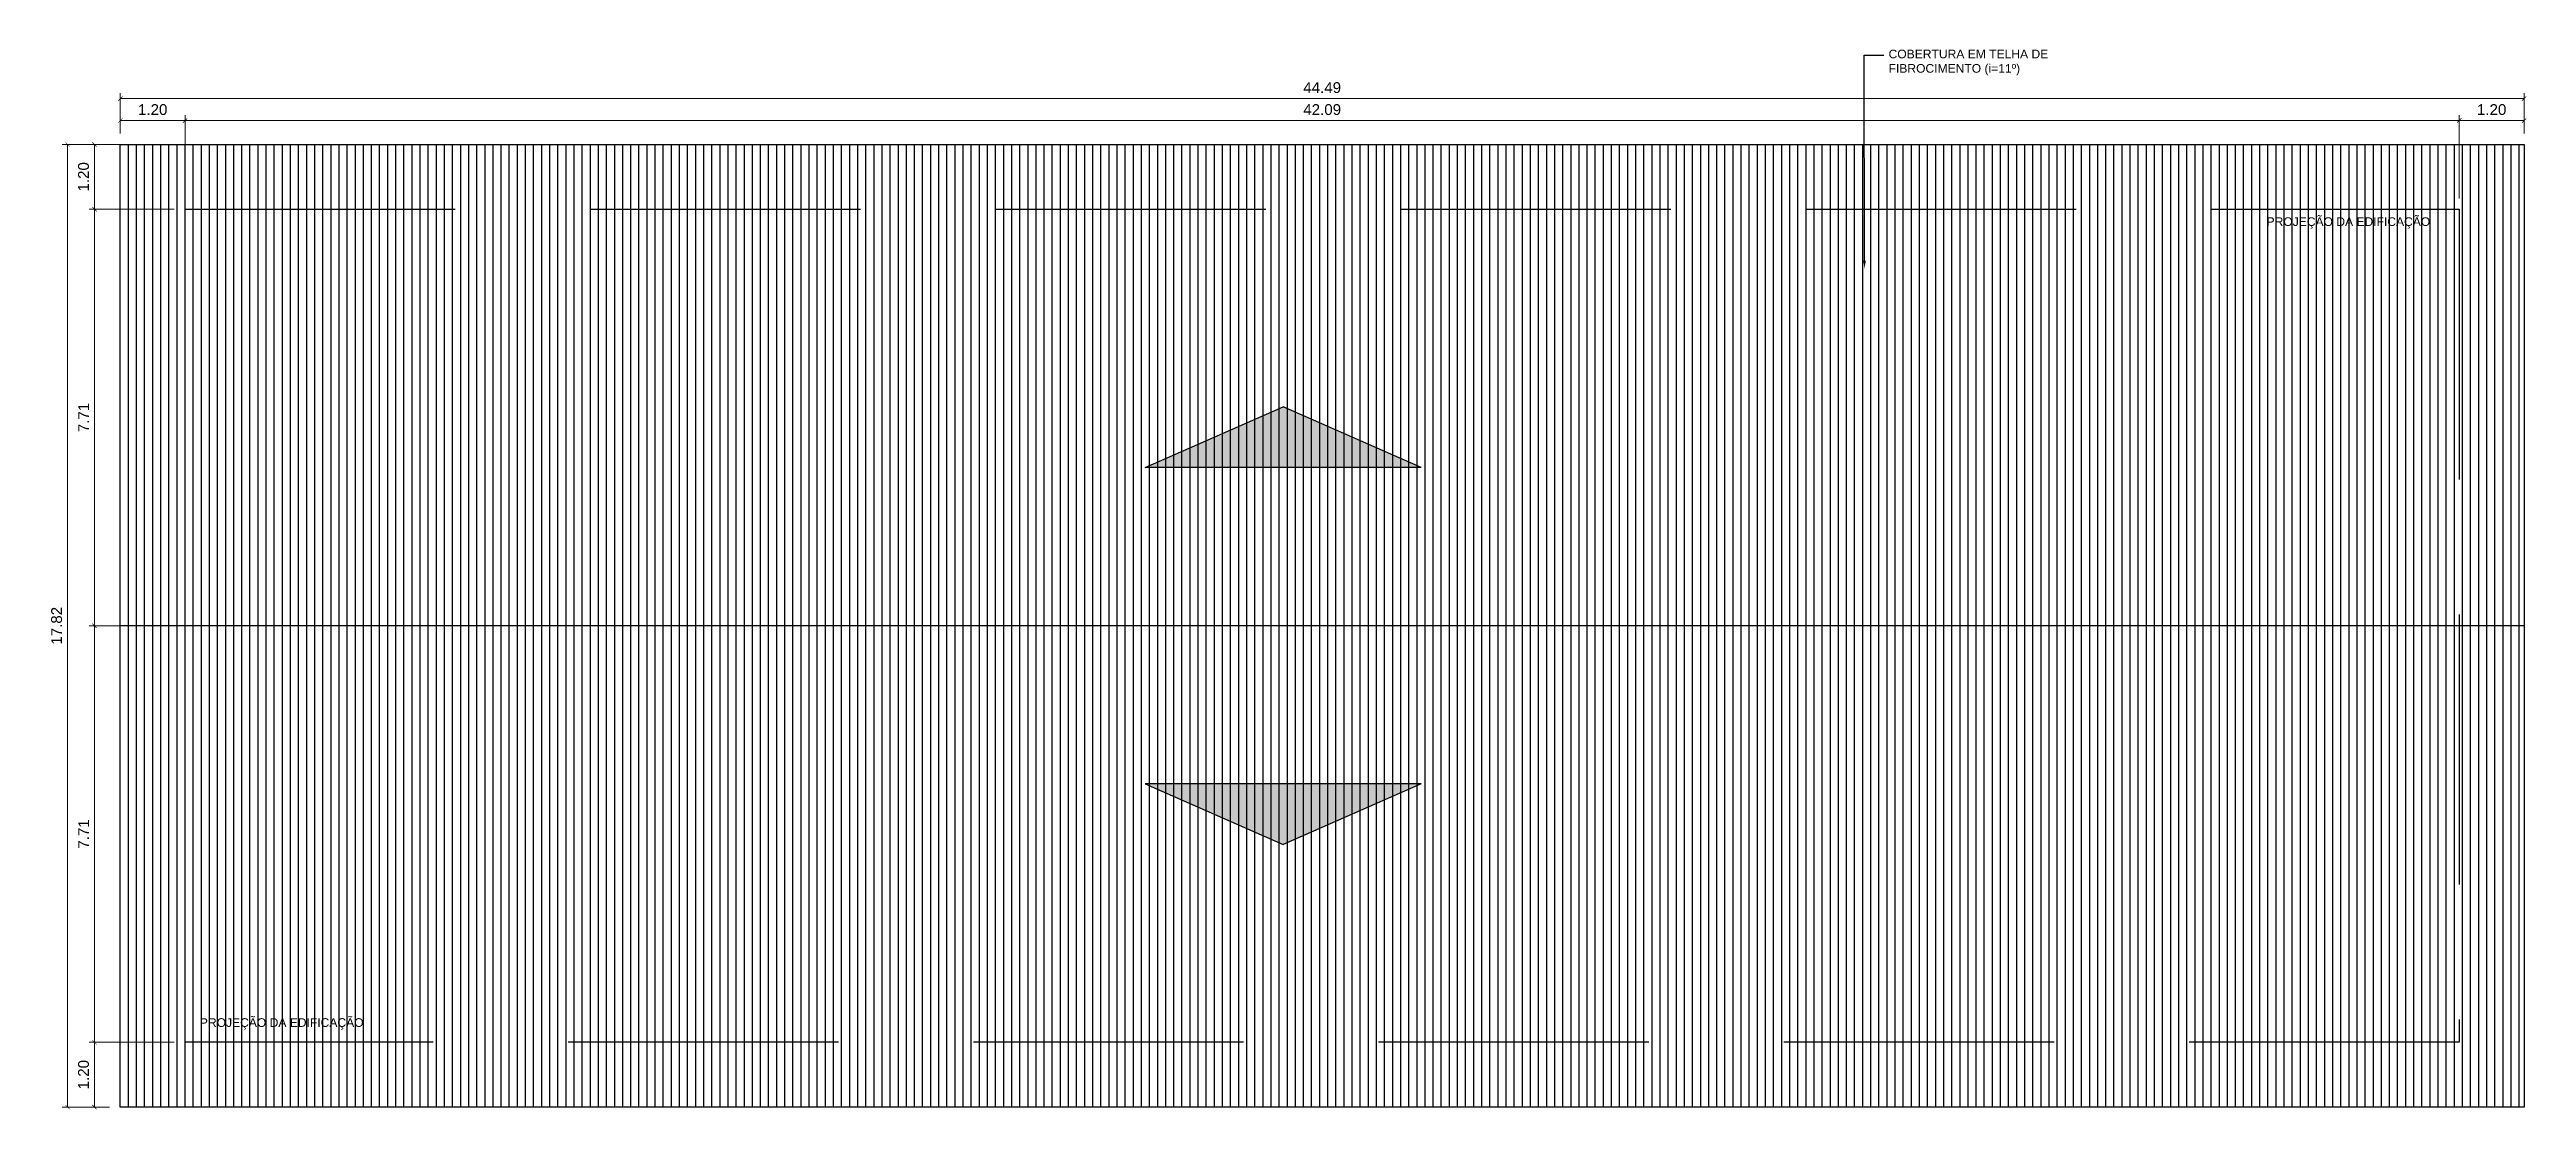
# Model space of a CAD drawing. Header units: metres. Extents: x 2552 to 3464, y 267 to 510.
# Drawn here: x 2719.6 to 2765.45, y 310.16 to 329.78 of the extents above; entities that cross this region are included whole.
import ezdxf
from ezdxf import colors
from ezdxf.entities.mleader import LeaderData, LeaderLine
from ezdxf.math import Vec2, Vec3

# ---------------------------------------------------------------- set-up
doc = ezdxf.new("R2010")
doc.units = ezdxf.units.M
doc.header["$LTSCALE"] = 10
doc.header["$MEASUREMENT"] = 0
doc.linetypes.add('DASHED', pattern=[0.75, 0.5, -0.25])
doc.layers.add('2prancha', color=4, linetype='Continuous', lineweight=18)
for name, color, linetype in [('COTA 1 100', 2, 'Continuous'), ('PENA 01', 1, 'Continuous'), ('PENA 02', 2, 'Continuous'), ('PENA 03', 3, 'Continuous'), ('projeção', 7, 'DASHED'), ('TXT ESPECIFICAÇÕES', 7, 'Continuous')]:
    doc.layers.add(name, color=color, linetype=linetype)
doc.styles.add('Luana', font='arial.ttf')
doc.styles.get("Standard").update_dxf_attribs({"font": 'arial.ttf'})
doc.dimstyles.new('arial100', dxfattribs={"dimtxt": 0.2, "dimasz": 0.08, "dimexe": 0.1, "dimexo": 0.2, "dimgap": 0.1, "dimtad": 1, "dimzin": 4, "dimdsep": 46, "dimtxsty": 'Luana', "dimblk": 'ARCHTICK', "dimcen": 0, "dimclrd": 7, "dimclre": 7, "dimclrt": 256, "dimadec": 0, "dimazin": 0, "dimtfac": 1, "dimtix": 1, "dimtmove": 0, "dimatfit": 3, "dimldrblk": 'CLOSEDBLANK', "dimfxl": 0, "dimlwd": 5, "dimlwe": 5, "dimarcsym": 0})

msp = doc.modelspace()

# ---------------------------------------------------------------- texts
at = {"layer": 'TXT ESPECIFICAÇÕES', "ltscale": 0.05, "char_height": 0.16, "attachment_point": 1}
for insert in [(2760.637, 326.678), (2722.386, 311.852)]:
    msp.add_mtext('PROJEÇÃO DA EDIFICAÇÃO', dxfattribs=dict(at, insert=insert))

# ---------------------------------------------------------------- blocks, each defined once
blk = doc.blocks.new('_ArchTick')
at = {"color": 0, "linetype": 'ByBlock', "const_width": 0.15}
blk.add_lwpolyline([(-0.5, -0.5), (0.5, 0.5)], dxfattribs=at)
blk = doc.blocks.new('*D274')
at = {"layer": 'COTA 1 100', "color": 7, "lineweight": 5}
for p, q in [((2720.913, 328.227), (2720.913, 328.569)), ((2720.913, 328.469), (2722.113, 328.469)), ((2722.113, 327.027), (2722.113, 328.569))]:
    blk.add_line(p, q, dxfattribs=at)
at = {"layer": 'Defpoints', "color": 0}
for p in [(2722.113, 328.469), (2720.913, 328.027), (2722.113, 326.827)]:
    blk.add_point(p, dxfattribs=at)
at = {"layer": 'COTA 1 100', "color": 7, "lineweight": 5, "xscale": 0.08, "yscale": 0.08, "zscale": 0.08, "rotation": 180}
blk.add_blockref('_ArchTick', (2720.913, 328.469), dxfattribs=at)
at = {"layer": 'COTA 1 100', "color": 7, "lineweight": 5, "xscale": 0.08, "yscale": 0.08, "zscale": 0.08}
blk.add_blockref('_ArchTick', (2722.113, 328.469), dxfattribs=at)
at = {"layer": 'COTA 1 100', "insert": (2721.513, 328.671), "char_height": 0.2, "attachment_point": 5, "style": 'Luana'}
blk.add_mtext('1.20', dxfattribs=at)
blk = doc.blocks.new('_ClosedBlank')
at = {"layer": '2prancha', "color": 0, "lineweight": -2}
for p, q in [((-1, 0.17), (0, 0)), ((-1, 0.17), (-1, -0.17)), ((0, 0), (-1, -0.17))]:
    blk.add_line(p, q, dxfattribs=at)
blk = doc.blocks.new('*D275')
at = {"layer": 'COTA 1 100', "color": 7, "lineweight": 5}
for p, q in [((2722.113, 327.027), (2722.113, 328.569)), ((2722.113, 328.469), (2764.203, 328.469)), ((2764.203, 327.027), (2764.203, 328.569))]:
    blk.add_line(p, q, dxfattribs=at)
at = {"layer": 'Defpoints', "color": 0}
for p in [(2764.203, 328.469), (2722.113, 326.827), (2764.203, 326.827)]:
    blk.add_point(p, dxfattribs=at)
at = {"layer": 'COTA 1 100', "color": 7, "lineweight": 5, "xscale": 0.08, "yscale": 0.08, "zscale": 0.08, "rotation": 180}
blk.add_blockref('_ArchTick', (2722.113, 328.469), dxfattribs=at)
at = {"layer": 'COTA 1 100', "color": 7, "lineweight": 5, "xscale": 0.08, "yscale": 0.08, "zscale": 0.08}
blk.add_blockref('_ArchTick', (2764.203, 328.469), dxfattribs=at)
at = {"layer": 'COTA 1 100', "insert": (2743.158, 328.671), "char_height": 0.2, "attachment_point": 5, "style": 'Luana'}
blk.add_mtext('42.09', dxfattribs=at)
blk = doc.blocks.new('*D276')
at = {"layer": 'COTA 1 100', "color": 7, "lineweight": 5}
for p, q in [((2764.203, 327.027), (2764.203, 328.569)), ((2764.203, 328.469), (2765.403, 328.469)), ((2765.403, 328.227), (2765.403, 328.569))]:
    blk.add_line(p, q, dxfattribs=at)
at = {"layer": 'Defpoints', "color": 0}
for p in [(2765.403, 328.469), (2765.403, 328.027), (2764.203, 326.827)]:
    blk.add_point(p, dxfattribs=at)
at = {"layer": 'COTA 1 100', "color": 7, "lineweight": 5, "xscale": 0.08, "yscale": 0.08, "zscale": 0.08, "rotation": 180}
blk.add_blockref('_ArchTick', (2764.203, 328.469), dxfattribs=at)
at = {"layer": 'COTA 1 100', "color": 7, "lineweight": 5, "xscale": 0.08, "yscale": 0.08, "zscale": 0.08}
blk.add_blockref('_ArchTick', (2765.403, 328.469), dxfattribs=at)
at = {"layer": 'COTA 1 100', "insert": (2764.803, 328.671), "char_height": 0.2, "attachment_point": 5, "style": 'Luana'}
blk.add_mtext('1.20', dxfattribs=at)
blk = doc.blocks.new('*D277')
at = {"layer": 'COTA 1 100', "color": 7, "lineweight": 5}
for p, q in [((2721.913, 328.027), (2720.335, 328.027)), ((2720.435, 328.027), (2720.435, 326.827)), ((2721.913, 326.827), (2720.335, 326.827))]:
    blk.add_line(p, q, dxfattribs=at)
at = {"layer": 'Defpoints', "color": 0}
for p in [(2722.113, 328.027), (2720.435, 326.827), (2722.113, 326.827)]:
    blk.add_point(p, dxfattribs=at)
at = {"layer": 'COTA 1 100', "color": 7, "lineweight": 5, "xscale": 0.08, "yscale": 0.08, "zscale": 0.08}
for p, rotation in [((2720.435, 328.027), 90), ((2720.435, 326.827), 270)]:
    blk.add_blockref('_ArchTick', p, dxfattribs=dict(at, rotation=rotation))
at = {"layer": 'COTA 1 100', "insert": (2720.233, 327.427), "char_height": 0.2, "attachment_point": 5, "rotation": 90, "style": 'Luana'}
blk.add_mtext('1.20', dxfattribs=at)
blk = doc.blocks.new('*D278')
at = {"layer": 'COTA 1 100', "color": 7, "lineweight": 5}
for p, q in [((2721.913, 326.827), (2720.335, 326.827)), ((2720.435, 326.827), (2720.435, 319.117)), ((2721.913, 319.117), (2720.335, 319.117))]:
    blk.add_line(p, q, dxfattribs=at)
at = {"layer": 'Defpoints', "color": 0}
for p in [(2722.113, 326.827), (2720.435, 319.117), (2722.113, 319.117)]:
    blk.add_point(p, dxfattribs=at)
at = {"layer": 'COTA 1 100', "color": 7, "lineweight": 5, "xscale": 0.08, "yscale": 0.08, "zscale": 0.08}
for p, rotation in [((2720.435, 326.827), 90), ((2720.435, 319.117), 270)]:
    blk.add_blockref('_ArchTick', p, dxfattribs=dict(at, rotation=rotation))
at = {"layer": 'COTA 1 100', "insert": (2720.235, 322.972), "char_height": 0.2, "attachment_point": 5, "rotation": 90, "style": 'Luana'}
blk.add_mtext('7.71', dxfattribs=at)
blk = doc.blocks.new('*D279')
at = {"layer": 'COTA 1 100', "color": 7, "lineweight": 5}
for p, q in [((2721.913, 319.117), (2720.335, 319.117)), ((2720.435, 319.117), (2720.435, 311.407)), ((2721.913, 311.407), (2720.335, 311.407))]:
    blk.add_line(p, q, dxfattribs=at)
at = {"layer": 'Defpoints', "color": 0}
for p in [(2722.113, 319.117), (2720.435, 311.407), (2722.113, 311.407)]:
    blk.add_point(p, dxfattribs=at)
at = {"layer": 'COTA 1 100', "color": 7, "lineweight": 5, "xscale": 0.08, "yscale": 0.08, "zscale": 0.08}
for p, rotation in [((2720.435, 319.117), 90), ((2720.435, 311.407), 270)]:
    blk.add_blockref('_ArchTick', p, dxfattribs=dict(at, rotation=rotation))
at = {"layer": 'COTA 1 100', "insert": (2720.235, 315.262), "char_height": 0.2, "attachment_point": 5, "rotation": 90, "style": 'Luana'}
blk.add_mtext('7.71', dxfattribs=at)
blk = doc.blocks.new('*D280')
at = {"layer": 'COTA 1 100', "color": 7, "lineweight": 5}
for p, q in [((2721.913, 311.407), (2720.335, 311.407)), ((2720.435, 311.407), (2720.435, 310.207)), ((2720.713, 310.207), (2720.335, 310.207))]:
    blk.add_line(p, q, dxfattribs=at)
at = {"layer": 'Defpoints', "color": 0}
for p in [(2722.113, 311.407), (2720.435, 310.207), (2720.913, 310.207)]:
    blk.add_point(p, dxfattribs=at)
at = {"layer": 'COTA 1 100', "color": 7, "lineweight": 5, "xscale": 0.08, "yscale": 0.08, "zscale": 0.08}
for p, rotation in [((2720.435, 311.407), 90), ((2720.435, 310.207), 270)]:
    blk.add_blockref('_ArchTick', p, dxfattribs=dict(at, rotation=rotation))
at = {"layer": 'COTA 1 100', "insert": (2720.233, 310.807), "char_height": 0.2, "attachment_point": 5, "rotation": 90, "style": 'Luana'}
blk.add_mtext('1.20', dxfattribs=at)
blk = doc.blocks.new('*D281')
at = {"layer": 'COTA 1 100', "color": 7, "lineweight": 5}
for p, q in [((2720.913, 328.227), (2720.913, 328.975)), ((2765.403, 328.875), (2720.913, 328.875)), ((2765.403, 328.227), (2765.403, 328.975))]:
    blk.add_line(p, q, dxfattribs=at)
at = {"layer": 'Defpoints', "color": 0}
for p in [(2720.913, 328.875), (2720.913, 328.027), (2765.403, 328.027)]:
    blk.add_point(p, dxfattribs=at)
at = {"layer": 'COTA 1 100', "color": 7, "lineweight": 5, "xscale": 0.08, "yscale": 0.08, "zscale": 0.08, "rotation": 180}
blk.add_blockref('_ArchTick', (2720.913, 328.875), dxfattribs=at)
at = {"layer": 'COTA 1 100', "color": 7, "lineweight": 5, "xscale": 0.08, "yscale": 0.08, "zscale": 0.08}
blk.add_blockref('_ArchTick', (2765.403, 328.875), dxfattribs=at)
at = {"layer": 'COTA 1 100', "insert": (2743.158, 329.078), "char_height": 0.2, "attachment_point": 5, "style": 'Luana'}
blk.add_mtext('44.49', dxfattribs=at)
blk = doc.blocks.new('*D282')
at = {"layer": 'COTA 1 100', "color": 7, "lineweight": 5}
for p, q in [((2720.727, 328.027), (2719.837, 328.027)), ((2719.937, 328.027), (2719.937, 310.207)), ((2720.713, 310.207), (2719.837, 310.207))]:
    blk.add_line(p, q, dxfattribs=at)
at = {"layer": 'Defpoints', "color": 0}
for p in [(2720.927, 328.027), (2719.937, 310.207), (2720.913, 310.207)]:
    blk.add_point(p, dxfattribs=at)
at = {"layer": 'COTA 1 100', "color": 7, "lineweight": 5, "xscale": 0.08, "yscale": 0.08, "zscale": 0.08}
for p, rotation in [((2719.937, 328.027), 90), ((2719.937, 310.207), 270)]:
    blk.add_blockref('_ArchTick', p, dxfattribs=dict(at, rotation=rotation))
at = {"layer": 'COTA 1 100', "insert": (2719.735, 319.117), "char_height": 0.2, "attachment_point": 5, "rotation": 90, "style": 'Luana'}
blk.add_mtext('17.82', dxfattribs=at)

# ---------------------------------------------------------------- dimensions: what is measured, and where the dimension line sits
at = {"layer": 'COTA 1 100'}
for base, p1, p2, picture, middle in [((2720.913, 328.875), (2765.403, 328.027), (2720.913, 328.027), '*D281', (2743.158, 329.078)), ((2722.113, 328.469), (2720.913, 328.027), (2722.113, 326.827), '*D274', (2721.513, 328.671))]:
    dim = msp.add_linear_dim(base=base, p1=p1, p2=p2, dimstyle='arial100', dxfattribs=at)
    dim.commit()
    dim.dimension.update_dxf_attribs({"geometry": picture, "text_midpoint": middle})
for base, p1, p2, picture, middle in [((2764.203, 328.469), (2722.113, 326.827), (2764.203, 326.827), '*D275', (2743.158, 328.671)), ((2765.403, 328.469), (2764.203, 326.827), (2765.403, 328.027), '*D276', (2764.803, 328.671))]:
    dim = msp.add_linear_dim(base=base, p1=p1, p2=p2, dimstyle='arial100', override={"dimtmove": 1}, dxfattribs=at)
    dim.commit()
    dim.dimension.update_dxf_attribs({"geometry": picture, "text_midpoint": middle})
for base, p1, p2, picture, middle in [((2719.937, 310.207), (2720.927, 328.027), (2720.913, 310.207), '*D282', (2719.735, 319.117)), ((2720.435, 326.827), (2722.113, 328.027), (2722.113, 326.827), '*D277', (2720.233, 327.427))]:
    dim = msp.add_linear_dim(base=base, p1=p1, p2=p2, angle=90, dimstyle='arial100', dxfattribs=at)
    dim.commit()
    dim.dimension.update_dxf_attribs({"geometry": picture, "text_midpoint": middle})
for base, p1, p2, picture, middle in [((2720.435, 319.117), (2722.113, 326.827), (2722.113, 319.117), '*D278', (2720.235, 322.972)), ((2720.435, 311.407), (2722.113, 319.117), (2722.113, 311.407), '*D279', (2720.235, 315.262)), ((2720.435, 310.207), (2722.113, 311.407), (2720.913, 310.207), '*D280', (2720.233, 310.807))]:
    dim = msp.add_linear_dim(base=base, p1=p1, p2=p2, angle=90, dimstyle='arial100', override={"dimtmove": 1}, dxfattribs=at)
    dim.commit()
    dim.dimension.update_dxf_attribs({"geometry": picture, "text_midpoint": middle})

# ---------------------------------------------------------------- hatches: boundary and pattern name
at = {"layer": 'COTA 1 100'}
h = msp.add_hatch(color=256, dxfattribs=at)
h.dxf.hatch_style = 1
h.paths.add_polyline_path([(2742.438, 323.168), (2739.883, 322.045), (2744.993, 322.045)])
h = msp.add_hatch(color=256, dxfattribs=at)
h.dxf.hatch_style = 1
h.paths.add_polyline_path([(2739.883, 316.19), (2742.438, 315.067), (2744.993, 316.19)])
at = {"layer": 'PENA 01'}
h = msp.add_hatch(dxfattribs=at)
h.set_pattern_fill('_USER,_O', color=256, scale=0.15, angle=90, pattern_type=0)
h.set_pattern_definition([(90, (2720.91316, 310.20744), (-0.15, 9e-18), [])])
h.paths.add_polyline_path([(2722.113, 326.827), (2722.113, 319.117), (2764.203, 319.117), (2764.203, 326.827)])
h.paths.add_polyline_path([(2720.913, 328.027), (2720.913, 319.117), (2722.113, 319.117), (2722.113, 326.827), (2753.195, 326.827), (2753.193, 328.027)])
h.paths.add_polyline_path([(2722.113, 319.117), (2722.113, 311.407), (2764.203, 311.407), (2764.203, 319.117)], flags=17)
h.paths.add_polyline_path([(2720.913, 310.207), (2765.403, 310.207), (2765.403, 319.117), (2764.203, 319.117), (2764.203, 311.407), (2722.113, 311.407), (2722.113, 319.117), (2720.913, 319.117)])
h.paths.add_polyline_path([(2765.403, 328.027), (2753.193, 328.027), (2753.195, 326.827), (2764.203, 326.827), (2764.203, 319.117), (2765.403, 319.117)])
h.paths.add_polyline_path([(2760.58, 326.395), (2763.691, 326.395), (2763.691, 326.725), (2760.58, 326.725)], flags=24)
h.paths.add_polyline_path([(2722.329, 311.57), (2725.439, 311.57), (2725.439, 311.9), (2722.329, 311.9)], flags=24)

# ---------------------------------------------------------------- linework, layer by layer
at = {"layer": 'COTA 1 100'}
for points in [[(2739.883, 322.045), (2742.438, 323.168)], [(2744.993, 322.045), (2742.438, 323.168)], [(2744.993, 322.045), (2739.883, 322.045)], [(2739.883, 316.19), (2742.438, 315.067)], [(2744.993, 316.19), (2739.883, 316.19)], [(2744.993, 316.19), (2742.438, 315.067)]]:
    msp.add_lwpolyline(points, dxfattribs=at)
at = {"layer": 'PENA 02'}
msp.add_lwpolyline([(2720.913, 328.027), (2765.403, 328.027), (2765.403, 310.207), (2720.913, 310.207)], close=True, dxfattribs=at)
at = {"layer": 'PENA 03'}
msp.add_line((2765.403, 319.117), (2720.913, 319.117), dxfattribs=at)
at = {"layer": 'projeção'}
msp.add_lwpolyline([(2764.203, 311.407), (2722.113, 311.407), (2722.113, 326.827), (2764.203, 326.827)], close=True, dxfattribs=at)

msp.set_redraw_order([(e.dxf.handle, doc.entitydb.next_handle()) for e in msp.query("TEXT MTEXT ATTDEF DIMENSION ARC_DIMENSION")])  # texts and dimensions are drawn at this point

# ---------------------------------------------------------------- leaders
at = {"layer": 'TXT ESPECIFICAÇÕES', "ltscale": 0.05}
ml = msp.add_multileader_mtext('Standard', dxfattribs=at)
ml.set_content('COBERTURA EM TELHA DE\\PFIBROCIMENTO (i=11º)', color=256)
ml.set_leader_properties()
ml.build(insert=Vec2(0, 0))
ml.multileader.update_dxf_attribs({"dogleg_length": 0.36, "arrow_head_size": 0.15})
ctx = ml.context
ctx.base_point, ctx.char_height, ctx.arrow_head_size, ctx.landing_gap_size, ctx.plane_origin = Vec3(2753.551, 329.678), 0.16, 0.15, 0.09, Vec3(2750.032, 327.381)
notes = []
notes.append((ctx, [(0, (1, 1, 0), (2753.191, 329.678), (1, 0), 0.36, [(0, [(2753.196, 325.727)], 0, [])])]))
ctx.mtext.insert, ctx.mtext.flow_direction = Vec3(2753.641, 329.781), 5
for ctx, leaders in notes:
    for number, flags, end, landing, length, lines in leaders:
        leader = LeaderData()
        leader.index, (leader.has_last_leader_line, leader.has_dogleg_vector, leader.attachment_direction) = number, flags
        leader.last_leader_point, leader.dogleg_vector, leader.dogleg_length = Vec3(end), Vec3(landing), length
        for number, points, colour, breaks in lines:
            line = LeaderLine()
            line.index, line.vertices, line.color, line.breaks = number, Vec3.list(points), colors.encode_raw_color(colour), breaks
            leader.lines.append(line)
        ctx.leaders.append(leader)

doc.saveas('drawing.dxf')
